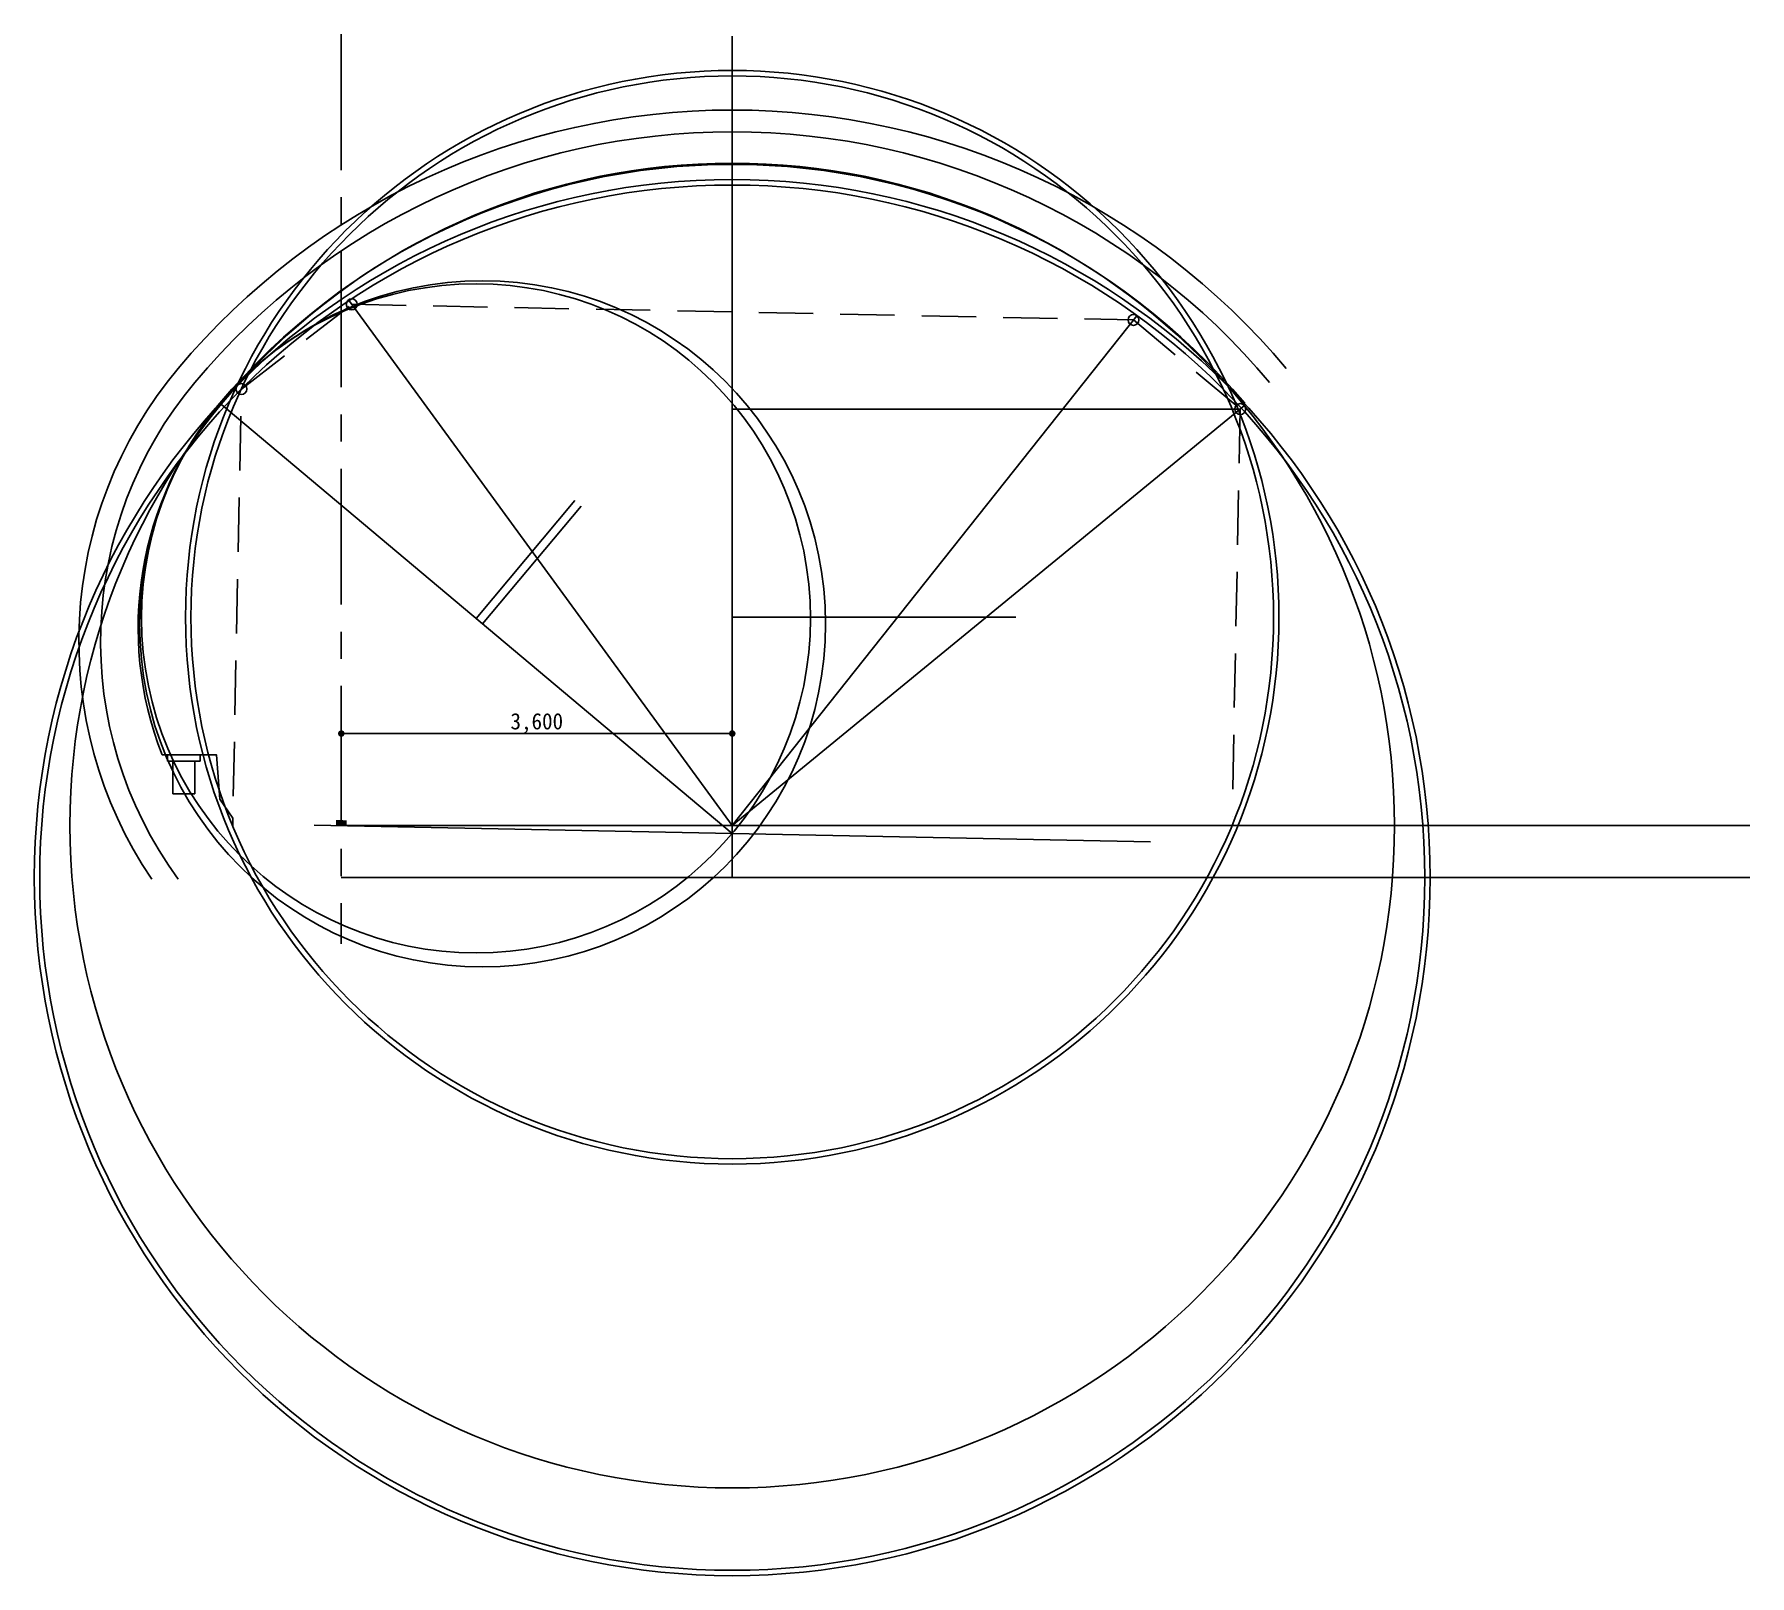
# Model space of a CAD drawing. Header units: millimetres. Extents: x -69382 to 174843, y -46375 to 101648.
# Drawn here: x 115399 to 131195, y 10318 to 24510 of the extents above; entities that cross this region are included whole.
import ezdxf

# ---------------------------------------------------------------- set-up
doc = ezdxf.new("R2010")
doc.units = ezdxf.units.MM
doc.header["$LTSCALE"] = 1000
doc.linetypes.add('A-CENTR01', pattern=[2, 1.25, -0.25, 0.25, -0.25])
doc.linetypes.add('A-DASHD01', pattern=[0.75, 0.5, -0.25])
for name, color, linetype in [('-길작업', 255, 'Continuous'), ('CS-CNTL', 1, 'A-CENTR01'), ('CS-CONC-MAJR', 4, 'Continuous'), ('CS-DIML', 1, 'Continuous'), ('CS-EXCV', 3, 'A-DIGLN01'), ('CS-HIDL', 2, 'A-DASHD01'), ('CS-SYMB', 3, 'Continuous'), ('DIM1', 1, 'Continuous')]:
    doc.layers.add(name, color=color, linetype=linetype)
doc.styles.get("Standard").update_dxf_attribs({"font": 'txt.shx', "bigfont": 'whgtxt.shx'})
doc.styles.add('WGTXT', font='DotumChe.ttf')
doc.linetypes.add('A-DIGLN01', pattern='A,0.9,-0.2,[19,kscals.shx,S=0.1,R=180,X=0,Y=0],0.9', length=2)
doc.dimstyles.get("Standard").update_dxf_attribs({"dimtxt": 0.18, "dimasz": 0.18, "dimexe": 0.18, "dimexo": 0.0625, "dimgap": 0.09, "dimtad": 0, "dimtih": 1, "dimtoh": 1, "dimdec": 4, "dimzin": 0, "dimdsep": 46, "dimtxsty": 'Standard', "dimcen": 0.09, "dimadec": 0, "dimazin": 0, "dimtfac": 1, "dimtdec": 4, "dimtofl": 0, "dimtmove": 0, "dimatfit": 3, "dimfxl": 1, "dimtolj": 1, "dimtzin": 0, "dimarcsym": 0})

msp = doc.modelspace()

# ---------------------------------------------------------------- blocks, each defined once
blk = doc.blocks.new('_Dot')
at = {"layer": 'DIM1'}
blk.add_line((0, 0), (-1, 0), dxfattribs=at)
at = {"layer": 'DIM1', "const_width": 0.5}
blk.add_lwpolyline([(-0.25, 0, 1), (0.25, 0, 1)], format="xyb", close=True, dxfattribs=at)
blk = doc.blocks.new('*D64')
at = {"layer": 'CS-DIML', "color": 1, "transparency": 16777216}
for p, q in [((118226, 17428), (118226, 18132)), ((121766, 18072), (118286, 18072)), ((121826, 17586), (121826, 18132))]:
    blk.add_line(p, q, dxfattribs=at)
at = {"layer": 'Defpoints', "color": 0, "transparency": 16777216}
for p in [(118226, 18072), (121826, 17411), (118226, 17253)]:
    blk.add_point(p, dxfattribs=at)
at = {"layer": 'CS-DIML', "color": 1, "transparency": 16777216, "xscale": 60, "yscale": 60, "zscale": 60, "rotation": 180}
blk.add_blockref('_Dot', (118226, 18072), dxfattribs=at)
at = {"layer": 'CS-DIML', "color": 1, "transparency": 16777216, "xscale": 60, "yscale": 60, "zscale": 60}
blk.add_blockref('_Dot', (121826, 18072), dxfattribs=at)
at = {"layer": 'CS-DIML', "color": 3, "transparency": 16777216, "insert": (120026, 18166), "char_height": 150, "attachment_point": 5, "style": 'WGTXT'}
blk.add_mtext('\\A1;3,600', dxfattribs=at)

# ---------------------------------------------------------------- dimensions: what is measured, and where the dimension line sits
at = {"layer": 'CS-DIML'}
dim = msp.add_linear_dim(base=(118225.8834, 18072.0193), p1=(121825.8834, 17410.6743), p2=(118225.8834, 17253.0996), angle=180, dimstyle='Standard', override={"dimscale": 50, "dimtxt": 3, "dimasz": 1.2, "dimexe": 1.2, "dimexo": 3.5, "dimtad": 1, "dimtih": 0, "dimtoh": 0, "dimdec": 0, "dimlunit": 6, "dimtxsty": 'WGTXT', "dimblk1": 'Dot', "dimblk2": 'Dot', "dimsah": 1, "dimclrd": 1, "dimclre": 1, "dimclrt": 3, "dimtix": 1, "dimtofl": 1, "dimtmove": 2, "dimlwd": 65535, "dimlwe": 65535}, dxfattribs=at)
dim.commit()
dim.dimension.update_dxf_attribs({"geometry": '*D64', "text_midpoint": (120025.8834, 18165.8003)})

# ---------------------------------------------------------------- linework, layer by layer
at = {"layer": '-길작업', "color": 6}
for p, q in [((121825.8834, 16745.4776), (121825.8834, 24493.3255)), ((121825.8834, 17224.8817), (118292.3797, 22064.3035)), ((125551.5078, 21919.1151), (121825.8834, 17224.8817)), ((121825.8834, 17224.8817), (126542.8954, 21091.8138)), ((126504.2279, 21060.1148), (121825.8834, 21060.1148)), ((121825.8834, 21060.1148), (121825.8834, 16745.4776)), ((119466.4665, 19132.6676), (119526.3844, 19082.3905)), ((121825.8834, 19142.4983), (124438.7039, 19142.4983)), ((118225.8834, 17224.8817), (131195.0943, 17224.8817))]:
    msp.add_line(p, q, dxfattribs=at)
at = {"layer": '-길작업', "color": 7}
for p, q in [((120376.2201, 20216.8697), (119466.4665, 19132.6676)), ((120436.138, 20166.5926), (119526.3844, 19082.3905))]:
    msp.add_line(p, q, dxfattribs=at)
at = {"layer": '-길작업', "color": 5}
msp.add_line((118225.8834, 16745.4776), (131195.0943, 16745.4776), dxfattribs=at)
at = {"layer": '-길작업', "color": 6}
for centre, radius in [((121825.8834, 19142.4983), 5034.5135), ((121825.8834, 19142.4983), 4984.5135), ((121825.8834, 17224.8817), 6098.3614), ((119526.3844, 19082.3905), 3158.2172), ((118321.8642, 22023.922), 50), ((125520.4246, 21879.9508), 50), ((117306.0673, 21244.078), 50), ((126504.2279, 21060.1148), 50)]:
    msp.add_circle(centre, radius, dxfattribs=at)
at = {"layer": '-길작업', "color": 5}
for radius in [6427.0011, 6377.0011]:
    msp.add_circle((121825.8834, 16745.4776), radius, dxfattribs=at)
at = {"layer": '-길작업', "color": 7}
msp.add_circle((119466.4665, 19132.6676), 3080, dxfattribs=at)
at = {"layer": 'CS-CNTL'}
msp.add_line((118225.8834, 24509.989), (118225.8834, 16137.2971), dxfattribs=at)
at = {"layer": 'CS-CONC-MAJR'}
for p, q in [((116625.8834, 17816.8817), (116625.8834, 17876.8817)), ((116925.8834, 17816.8817), (116925.8834, 17876.8817)), ((116925.8834, 17816.8817), (116625.8834, 17816.8817)), ((116675.8834, 17516.8817), (116675.8834, 17816.8817)), ((116875.8834, 17516.8817), (116875.8834, 17816.8817)), ((116875.8834, 17516.8817), (116675.8834, 17516.8817)), ((117975.8834, 17229.8817), (125675.8834, 17075.8817))]:
    msp.add_line(p, q, dxfattribs=at)
msp.add_lwpolyline([(116575.8834, 17876.8817), (116625.8834, 17876.8817), (116925.8834, 17876.8817), (117075.8834, 17876.8817), (117105.8834, 17466.8817), (117225.8834, 17291.8817), (117225.8834, 17216.8817)], dxfattribs=at)
for centre, radius, start, end in [((121825.8834, 17152.8817), 6460, 40, 140), ((121825.8834, 17152.8817), 6160, 40, 140), ((119719.3697, 18920.4566), 3710.1417, 140, 216.18744995), ((119568.5978, 19046.9692), 3213.3229, 140, 201.35443834)]:
    msp.add_arc(centre, radius, start, end, dxfattribs=at)
at = {"layer": 'CS-DIML'}
msp.add_line((121825.8834, 17152.8817), (117107.0496, 21112.4534), dxfattribs=at)
at = {"layer": 'CS-EXCV'}
for centre, radius, start, end in [((121825.8834, 17152.8817), 6660, 40, 140), ((119719.3697, 18920.4566), 3910.1417, 140, 214.07163781)]:
    msp.add_arc(centre, radius, start, end, dxfattribs=at)
at = {"layer": 'CS-HIDL'}
msp.add_lwpolyline([(117231.0823, 17494.8278), (117306.0673, 21244.078), (118321.8642, 22023.922), (125520.4246, 21879.9508), (126504.2279, 21060.1148), (126429.2429, 17310.8645)], dxfattribs=at)
at = {"layer": 'CS-SYMB'}
msp.add_solid([(118175.8834, 17275.8917), (118275.8834, 17273.8917), (118175.8834, 17225.8817), (118275.8834, 17223.8817)], dxfattribs=at)

msp.set_redraw_order([(e.dxf.handle, doc.entitydb.next_handle()) for e in msp.query("TEXT MTEXT ATTDEF DIMENSION ARC_DIMENSION")])  # texts and dimensions are drawn at this point

doc.saveas('drawing.dxf')
